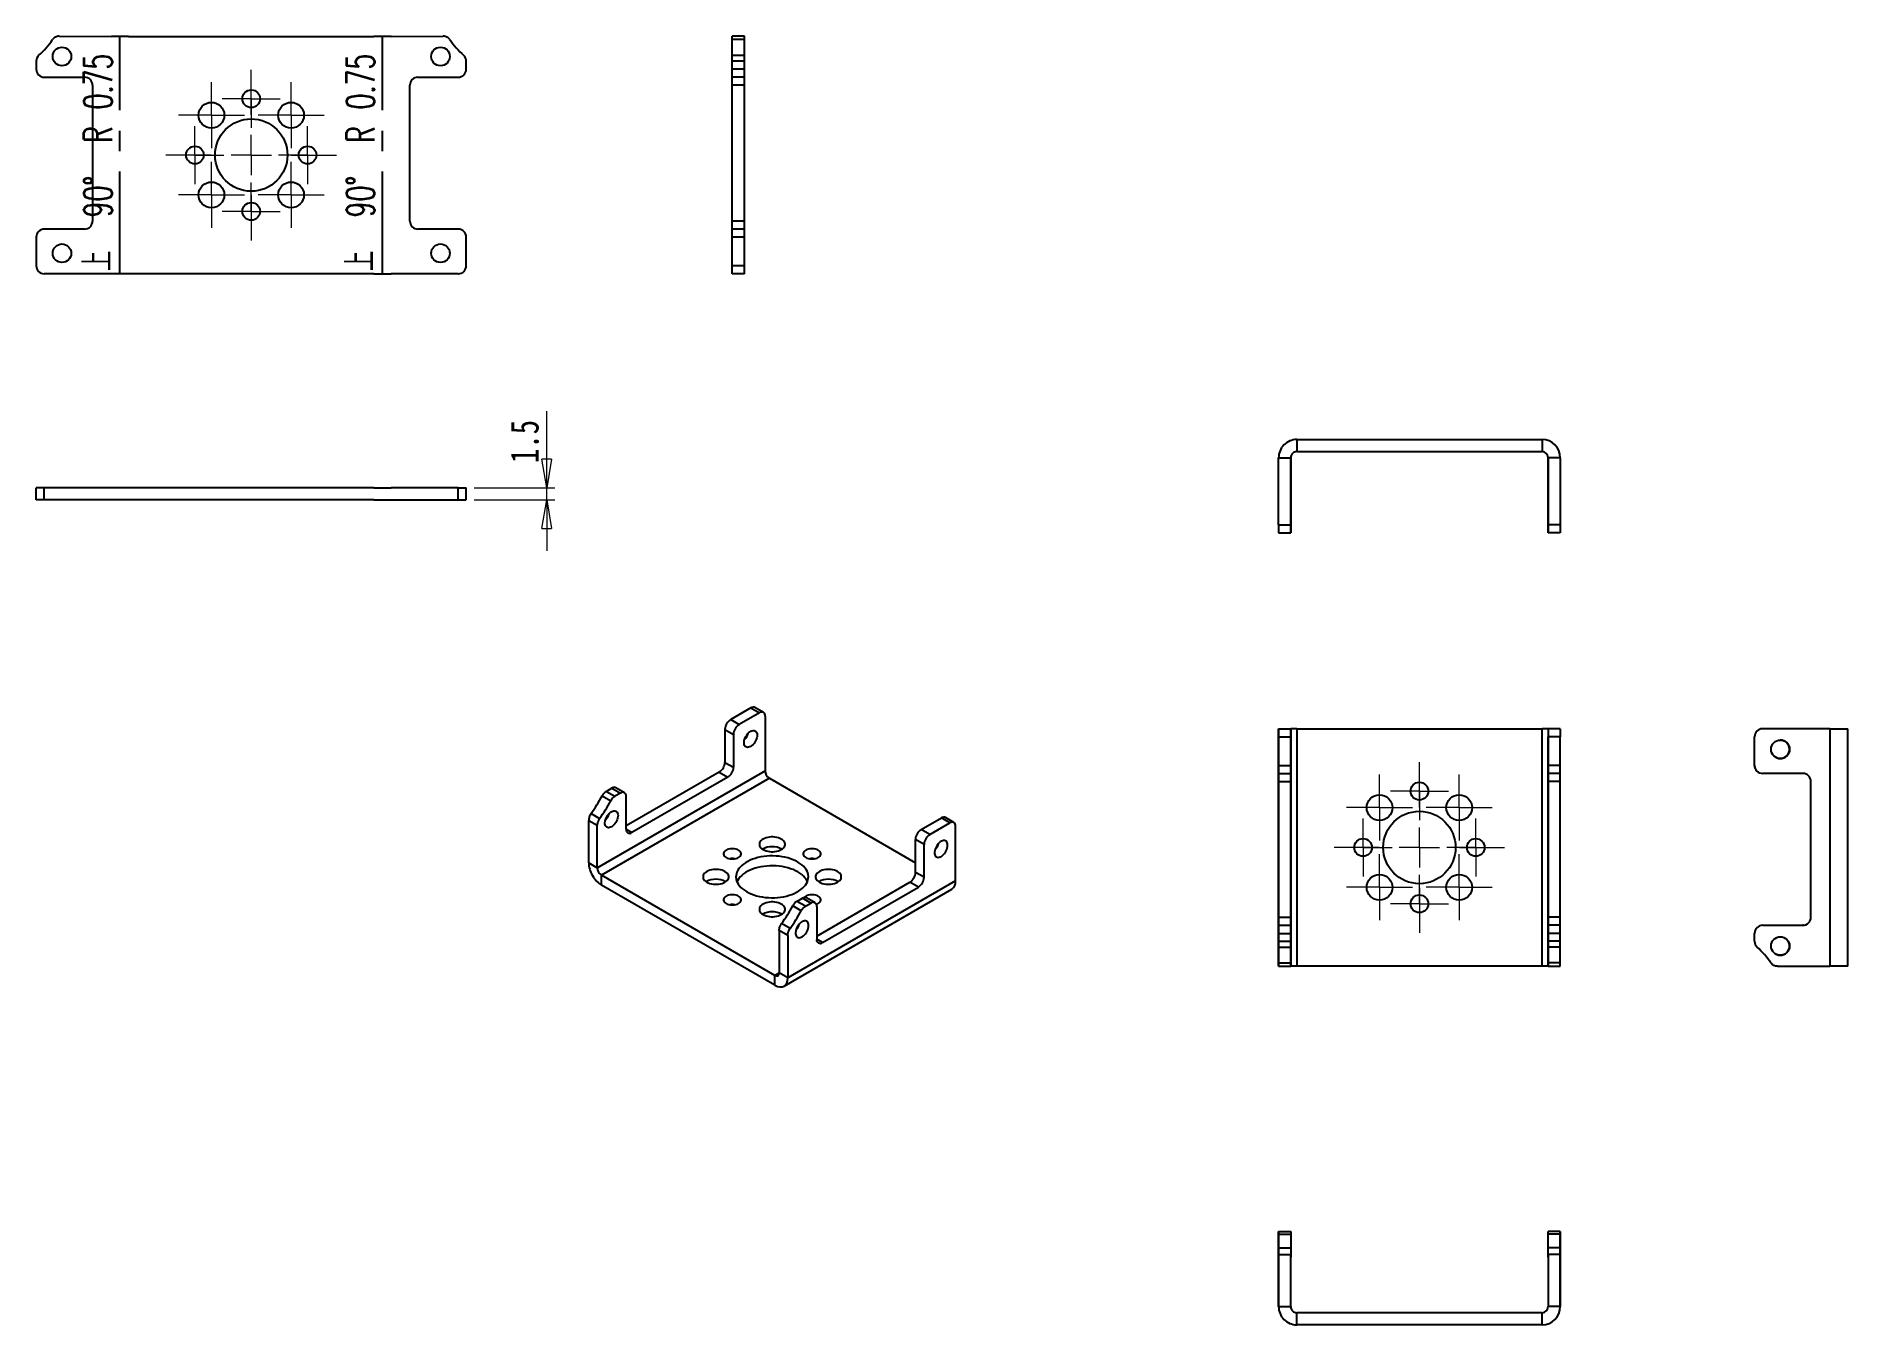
# Model space of a CAD drawing. Header units: millimetres. Extents: x 493 to 718, y 478 to 638.
import ezdxf

# ---------------------------------------------------------------- set-up
doc = ezdxf.new("R2010")
doc.units = ezdxf.units.MM
doc.linetypes.add('CENTERX2', pattern=[20.32, 12.7, -2.54, 2.54, -2.54])
doc.styles.add('SLDTEXTSTYLE0', font='TXT', dxfattribs={"width": 0.660714, "bigfont": 'bigfont'})
doc.styles.add('SLDTEXTSTYLE1', font='TXT', dxfattribs={"width": 0.75})
doc.dimstyles.new('SLDDIMSTYLE0', dxfattribs={"dimtxt": 3.5, "dimasz": 3.556, "dimexe": 0, "dimexo": 0.0625, "dimgap": 0.875, "dimtad": 1, "dimrnd": 1e-09, "dimzin": 12, "dimdsep": 46, "dimtxsty": 'SLDTEXTSTYLE1', "dimblk1": 'CLOSED', "dimblk2": 'CLOSED', "dimsah": 1, "dimcen": 0.09, "dimadec": 0, "dimazin": 3, "dimtfac": 1, "dimtmove": 0, "dimatfit": 0, "dimldrblk": 'CLOSED', "dimfxl": 0, "dimfrac": 2, "dimtolj": 1, "dimtzin": 12, "dimarcsym": 0})

msp = doc.modelspace()

# ---------------------------------------------------------------- texts
at = {"color": 7, "linetype": 'Continuous', "lineweight": 0, "char_height": 3.5, "attachment_point": 2, "rotation": 90, "style": 'SLDTEXTSTYLE0'}
for insert in [(498.727, 622.699), (531.363, 622.699)]:
    msp.add_mtext('\\M+18FE3  90\\M+1818B  R 0.75', dxfattribs=dict(at, insert=insert))

# ---------------------------------------------------------------- blocks, each defined once
blk = doc.blocks.new('SW_CENTERMARKSYMBOL_0')
at = {"color": 0, "linetype": 'Continuous', "lineweight": 18}
for p, q in [((0, 2.5), (0, 3.6)), ((0, 0), (0, 2.5)), ((-2.5, 0), (-3.6, 0)), ((0, 0), (-2.5, 0)), ((0, 0), (0, -2.5)), ((0, 0), (2.5, 0)), ((2.5, 0), (3.6, 0)), ((0, -2.5), (0, -3.6))]:
    blk.add_line(p, q, dxfattribs=at)
blk = doc.blocks.new('SW_CENTERMARKSYMBOL_1')
at = {"color": 0, "linetype": 'Continuous', "lineweight": 18}
for p, q in [((0, 2.5), (0, 3.6)), ((0, 0), (0, 2.5)), ((-2.5, 0), (-3.6, 0)), ((0, 0), (-2.5, 0)), ((0, 0), (0, -2.5)), ((0, 0), (2.5, 0)), ((2.5, 0), (3.6, 0)), ((0, -2.5), (0, -3.6))]:
    blk.add_line(p, q, dxfattribs=at)
blk = doc.blocks.new('SW_CENTERMARKSYMBOL_2')
at = {"color": 0, "linetype": 'Continuous', "lineweight": 18}
for p, q in [((0, 2.5), (0, 3.6)), ((0, 0), (0, 2.5)), ((-2.5, 0), (-3.6, 0)), ((0, 0), (-2.5, 0)), ((0, 0), (0, -2.5)), ((0, 0), (2.5, 0)), ((2.5, 0), (3.6, 0)), ((0, -2.5), (0, -3.6))]:
    blk.add_line(p, q, dxfattribs=at)
blk = doc.blocks.new('SW_CENTERMARKSYMBOL_3')
at = {"color": 0, "linetype": 'Continuous', "lineweight": 18}
for p, q in [((0, 2.5), (0, 3.6)), ((0, 0), (0, 2.5)), ((-2.5, 0), (-3.6, 0)), ((0, 0), (-2.5, 0)), ((0, 0), (0, -2.5)), ((0, 0), (2.5, 0)), ((2.5, 0), (3.6, 0)), ((0, -2.5), (0, -3.6))]:
    blk.add_line(p, q, dxfattribs=at)
blk = doc.blocks.new('SW_CENTERMARKSYMBOL_4')
at = {"color": 0, "linetype": 'Continuous', "lineweight": 18}
for p, q in [((0, 5), (0, 7)), ((0, 0), (0, 2.5)), ((-5, 0), (-7, 0)), ((0, 0), (-2.5, 0)), ((0, 0), (0, -2.5)), ((0, 0), (2.5, 0)), ((5, 0), (7, 0)), ((0, -5), (0, -7))]:
    blk.add_line(p, q, dxfattribs=at)
blk = doc.blocks.new('SW_CENTERMARKSYMBOL_5')
at = {"color": 0, "linetype": 'Continuous', "lineweight": 18}
for p, q in [((0, 2.5), (0, 4.1)), ((0, 0), (0, 2.5)), ((-2.5, 0), (-4.1, 0)), ((0, 0), (-2.5, 0)), ((0, 0), (0, -2.5)), ((0, 0), (2.5, 0)), ((2.5, 0), (4.1, 0)), ((0, -2.5), (0, -4.1))]:
    blk.add_line(p, q, dxfattribs=at)
blk = doc.blocks.new('SW_CENTERMARKSYMBOL_6')
at = {"color": 0, "linetype": 'Continuous', "lineweight": 18}
for p, q in [((0, 2.5), (0, 4.1)), ((0, 0), (0, 2.5)), ((-2.5, 0), (-4.1, 0)), ((0, 0), (-2.5, 0)), ((0, 0), (0, -2.5)), ((0, 0), (2.5, 0)), ((2.5, 0), (4.1, 0)), ((0, -2.5), (0, -4.1))]:
    blk.add_line(p, q, dxfattribs=at)
blk = doc.blocks.new('SW_CENTERMARKSYMBOL_7')
at = {"color": 0, "linetype": 'Continuous', "lineweight": 18}
for p, q in [((0, 2.5), (0, 4.1)), ((0, 0), (0, 2.5)), ((-2.5, 0), (-4.1, 0)), ((0, 0), (-2.5, 0)), ((0, 0), (0, -2.5)), ((0, 0), (2.5, 0)), ((2.5, 0), (4.1, 0)), ((0, -2.5), (0, -4.1))]:
    blk.add_line(p, q, dxfattribs=at)
blk = doc.blocks.new('SW_CENTERMARKSYMBOL_8')
at = {"color": 0, "linetype": 'Continuous', "lineweight": 18}
for p, q in [((0, 2.5), (0, 4.1)), ((0, 0), (0, 2.5)), ((-2.5, 0), (-4.1, 0)), ((0, 0), (-2.5, 0)), ((0, 0), (0, -2.5)), ((0, 0), (2.5, 0)), ((2.5, 0), (4.1, 0)), ((0, -2.5), (0, -4.1))]:
    blk.add_line(p, q, dxfattribs=at)
blk = doc.blocks.new('_Closed')
at = {"color": 0, "linetype": 'ByBlock', "lineweight": -2}
for p, q in [((-1, 0.166667), (0, 0)), ((-1, 0.166667), (-1, -0.166667)), ((0, 0), (-1, -0.166667)), ((0, 0), (-1, 0))]:
    blk.add_line(p, q, dxfattribs=at)
blk = doc.blocks.new('_D')
at = {"color": 7, "linetype": 'Continuous', "lineweight": 18}
for p, q in [((556.26, 582.26), (556.26, 591.79)), ((547.26, 582.26), (557.26, 582.26)), ((556.26, 580.76), (556.26, 582.26)), ((547.26, 580.76), (557.26, 580.76)), ((556.26, 580.76), (556.26, 574.41))]:
    blk.add_line(p, q, dxfattribs=at)
at = {"color": 7, "linetype": 'Continuous', "lineweight": 18, "xscale": 3.556, "yscale": 3.556}
for p, rotation in [((556.26, 582.26, 180.07), 270.0000000000003), ((556.26, 580.76, 180.07), 90.00000000000031)]:
    blk.add_blockref('_Closed', p, dxfattribs=dict(at, rotation=rotation))
at = {"color": 7, "linetype": 'Continuous', "lineweight": 18, "insert": (551.75, 585.33), "char_height": 3.5, "attachment_point": 1, "rotation": 90, "style": 'SLDTEXTSTYLE1'}
blk.add_mtext('1.5', dxfattribs=at)
blk = doc.blocks.new('SW_CENTERMARKSYMBOL_9')
at = {"color": 0, "linetype": 'Continuous', "lineweight": 18}
for p, q in [((0, 2.5), (0, 3.6)), ((0, 0), (0, 2.5)), ((-2.5, 0), (-3.6, 0)), ((0, 0), (-2.5, 0)), ((0, 0), (0, -2.5)), ((0, 0), (2.5, 0)), ((2.5, 0), (3.6, 0)), ((0, -2.5), (0, -3.6))]:
    blk.add_line(p, q, dxfattribs=at)
blk = doc.blocks.new('SW_CENTERMARKSYMBOL_10')
at = {"color": 0, "linetype": 'Continuous', "lineweight": 18}
for p, q in [((0, 2.5), (0, 3.6)), ((0, 0), (0, 2.5)), ((-2.5, 0), (-3.6, 0)), ((0, 0), (-2.5, 0)), ((0, 0), (0, -2.5)), ((0, 0), (2.5, 0)), ((2.5, 0), (3.6, 0)), ((0, -2.5), (0, -3.6))]:
    blk.add_line(p, q, dxfattribs=at)
blk = doc.blocks.new('SW_CENTERMARKSYMBOL_11')
at = {"color": 0, "linetype": 'Continuous', "lineweight": 18}
for p, q in [((0, 2.5), (0, 3.6)), ((0, 0), (0, 2.5)), ((-2.5, 0), (-3.6, 0)), ((0, 0), (-2.5, 0)), ((0, 0), (0, -2.5)), ((0, 0), (2.5, 0)), ((2.5, 0), (3.6, 0)), ((0, -2.5), (0, -3.6))]:
    blk.add_line(p, q, dxfattribs=at)
blk = doc.blocks.new('SW_CENTERMARKSYMBOL_12')
at = {"color": 0, "linetype": 'Continuous', "lineweight": 18}
for p, q in [((0, 2.5), (0, 3.6)), ((0, 0), (0, 2.5)), ((-2.5, 0), (-3.6, 0)), ((0, 0), (-2.5, 0)), ((0, 0), (0, -2.5)), ((0, 0), (2.5, 0)), ((2.5, 0), (3.6, 0)), ((0, -2.5), (0, -3.6))]:
    blk.add_line(p, q, dxfattribs=at)
blk = doc.blocks.new('SW_CENTERMARKSYMBOL_13')
at = {"color": 0, "linetype": 'Continuous', "lineweight": 18}
for p, q in [((0, 5), (0, 7)), ((0, 0), (0, 2.5)), ((-5, 0), (-7, 0)), ((0, 0), (-2.5, 0)), ((0, 0), (0, -2.5)), ((0, 0), (2.5, 0)), ((5, 0), (7, 0)), ((0, -5), (0, -7))]:
    blk.add_line(p, q, dxfattribs=at)
blk = doc.blocks.new('SW_CENTERMARKSYMBOL_14')
at = {"color": 0, "linetype": 'Continuous', "lineweight": 18}
for p, q in [((0, 2.5), (0, 4.1)), ((0, 0), (0, 2.5)), ((-2.5, 0), (-4.1, 0)), ((0, 0), (-2.5, 0)), ((0, 0), (0, -2.5)), ((0, 0), (2.5, 0)), ((2.5, 0), (4.1, 0)), ((0, -2.5), (0, -4.1))]:
    blk.add_line(p, q, dxfattribs=at)
blk = doc.blocks.new('SW_CENTERMARKSYMBOL_15')
at = {"color": 0, "linetype": 'Continuous', "lineweight": 18}
for p, q in [((0, 2.5), (0, 4.1)), ((0, 0), (0, 2.5)), ((-2.5, 0), (-4.1, 0)), ((0, 0), (-2.5, 0)), ((0, 0), (0, -2.5)), ((0, 0), (2.5, 0)), ((2.5, 0), (4.1, 0)), ((0, -2.5), (0, -4.1))]:
    blk.add_line(p, q, dxfattribs=at)
blk = doc.blocks.new('SW_CENTERMARKSYMBOL_16')
at = {"color": 0, "linetype": 'Continuous', "lineweight": 18}
for p, q in [((0, 2.5), (0, 4.1)), ((0, 0), (0, 2.5)), ((-2.5, 0), (-4.1, 0)), ((0, 0), (-2.5, 0)), ((0, 0), (0, -2.5)), ((0, 0), (2.5, 0)), ((2.5, 0), (4.1, 0)), ((0, -2.5), (0, -4.1))]:
    blk.add_line(p, q, dxfattribs=at)
blk = doc.blocks.new('SW_CENTERMARKSYMBOL_17')
at = {"color": 0, "linetype": 'Continuous', "lineweight": 18}
for p, q in [((0, 2.5), (0, 4.1)), ((0, 0), (0, 2.5)), ((-2.5, 0), (-4.1, 0)), ((0, 0), (-2.5, 0)), ((0, 0), (0, -2.5)), ((0, 0), (2.5, 0)), ((2.5, 0), (4.1, 0)), ((0, -2.5), (0, -4.1))]:
    blk.add_line(p, q, dxfattribs=at)

# ---------------------------------------------------------------- dimensions: what is measured, and where the dimension line sits
at = {"color": 7, "linetype": 'Continuous', "lineweight": 18}
dim = msp.add_linear_dim(base=(556.257, 582.259), p1=(546.257, 580.759), p2=(546.257, 582.259), angle=90, text='1.5', dimstyle='SLDDIMSTYLE0', dxfattribs=at)
dim.commit()
dim.dimension.update_dxf_attribs({"geometry": '_D', "text_midpoint": (556.257, 588.561), "dimtype": 160})

# ---------------------------------------------------------------- linework, layer by layer
at = {"color": 7, "linetype": 'Continuous', "lineweight": 25}
for p, q in [((495.666, 638.368), (502.14, 638.359)), ((504.284, 638.358), (502.14, 638.359)), ((504.284, 638.358), (534.777, 638.358)), ((536.921, 638.359), (534.777, 638.358)), ((536.921, 638.359), (543.395, 638.368)), ((580.83, 638.369), (579.33, 638.369)), ((579.33, 638.368), (579.33, 638.368)), ((580.83, 637.95), (579.33, 637.95)), ((492.804, 635.258), (492.804, 634.281)), ((546.257, 634.281), (546.257, 635.258)), ((580.83, 635.999), (579.33, 635.999)), ((579.33, 634.281), (579.33, 635.258)), ((580.83, 635.258), (579.33, 635.258)), ((580.83, 634.281), (580.83, 635.258)), ((493.804, 633.281), (498.81, 633.281)), ((540.251, 633.281), (545.257, 633.281)), ((580.83, 634.281), (579.33, 634.281)), ((580.83, 633.281), (579.33, 633.281)), ((499.81, 632.281), (499.81, 615.407)), ((539.251, 615.407), (539.251, 632.281)), ((580.83, 632.281), (579.33, 632.281)), ((579.33, 615.407), (579.33, 632.281)), ((580.83, 615.407), (580.83, 632.281)), ((580.83, 615.407), (579.33, 615.407)), ((492.804, 613.407), (492.804, 609.857)), ((498.81, 614.407), (493.804, 614.407)), ((545.257, 614.407), (540.251, 614.407)), ((546.257, 609.857), (546.257, 613.407)), ((580.83, 614.407), (579.33, 614.407)), ((580.83, 614.407), (579.33, 614.407)), ((580.83, 614.407), (579.33, 614.407)), ((580.83, 613.407), (579.33, 613.407)), ((579.33, 609.857), (579.33, 613.407)), ((580.83, 609.857), (580.83, 613.407)), ((502.14, 608.857), (493.804, 608.857)), ((534.777, 608.857), (502.14, 608.857)), ((534.777, 608.857), (536.921, 608.857)), ((545.257, 608.857), (536.921, 608.857)), ((580.83, 609.857), (579.33, 609.857)), ((580.83, 608.857), (579.33, 608.857)), ((649.489, 588.249), (649.489, 586.749)), ((649.489, 588.249), (679.981, 588.249)), ((679.981, 588.249), (679.981, 586.749)), ((647.239, 585.999), (648.739, 585.999)), ((647.239, 577.662), (647.239, 585.999)), ((648.739, 577.662), (648.739, 585.999)), ((648.739, 585.999), (648.739, 585.999)), ((648.739, 585.999), (648.739, 579.525)), ((649.489, 586.749), (679.981, 586.749)), ((682.231, 585.999), (680.731, 585.999)), ((680.731, 585.999), (680.731, 585.999)), ((680.731, 579.525), (680.731, 585.999)), ((680.731, 585.999), (680.731, 577.662)), ((682.231, 585.999), (682.231, 577.662)), ((648.739, 583.669), (648.739, 583.669)), ((680.731, 583.669), (680.731, 583.669)), ((492.804, 580.759), (492.804, 582.259)), ((493.804, 582.259), (492.804, 582.259)), ((493.804, 580.759), (493.804, 582.259)), ((502.14, 582.259), (493.804, 582.259)), ((534.777, 582.259), (502.14, 582.259)), ((534.777, 582.259), (536.921, 582.259)), ((545.257, 582.259), (536.921, 582.259)), ((545.257, 580.759), (545.257, 582.259)), ((546.257, 580.759), (546.257, 582.259)), ((648.739, 582.669), (648.739, 577.662)), ((648.739, 577.662), (648.739, 582.669)), ((680.731, 582.669), (680.731, 577.662)), ((680.731, 577.662), (680.731, 582.669)), ((502.14, 580.759), (493.804, 580.759)), ((534.777, 580.759), (502.14, 580.759)), ((534.777, 580.759), (545.257, 580.759)), ((647.239, 577.662), (648.739, 577.662)), ((647.239, 576.662), (648.739, 576.662)), ((648.739, 576.992), (648.739, 578.694)), ((648.739, 576.662), (648.739, 576.662)), ((648.739, 576.662), (648.739, 576.662)), ((680.731, 578.694), (680.731, 576.992)), ((682.231, 577.662), (680.731, 577.662)), ((680.731, 576.662), (680.731, 576.662)), ((680.731, 576.662), (680.731, 576.662)), ((682.231, 576.662), (680.731, 576.662)), ((581.636, 554.898), (579.126, 553.449)), ((582.696, 554.286), (580.186, 552.836)), ((581.636, 554.898), (582.696, 554.286)), ((583.196, 554.335), (582.136, 554.947)), ((578.418, 552.224), (579.479, 551.612)), ((578.418, 552.224), (578.418, 548.136)), ((579.126, 553.449), (580.186, 552.836)), ((583.404, 553.877), (583.404, 547.07)), ((647.239, 552.306), (648.739, 552.306)), ((647.239, 522.803), (647.239, 552.306)), ((647.239, 552.306), (647.239, 552.306)), ((649.489, 552.306), (648.739, 552.306)), ((648.739, 522.803), (648.739, 552.306)), ((649.489, 552.306), (649.489, 522.804)), ((649.489, 552.306), (679.981, 552.306)), ((679.981, 522.804), (679.981, 552.306)), ((680.731, 552.306), (679.981, 552.306)), ((680.731, 552.306), (680.731, 522.803)), ((682.231, 552.306), (680.731, 552.306)), ((715.737, 552.306), (707.4, 552.306)), ((715.737, 552.306), (707.4, 552.306)), ((707.4, 552.306), (707.4, 552.306)), ((715.737, 552.306), (715.737, 522.803)), ((717.987, 522.804), (717.987, 552.306)), ((579.479, 551.612), (579.479, 547.524)), ((647.239, 551.306), (648.739, 551.306)), ((647.239, 551.306), (647.239, 547.756)), ((648.739, 551.306), (648.739, 547.756)), ((680.731, 547.756), (680.731, 551.306)), ((682.231, 551.306), (680.731, 551.306)), ((682.231, 547.756), (682.231, 551.306)), ((706.4, 547.756), (706.4, 551.306)), ((706.4, 551.306), (706.4, 551.306)), ((706.4, 547.756), (706.4, 551.306)), ((578.418, 548.136), (579.479, 547.524)), ((647.239, 547.756), (648.739, 547.756)), ((682.231, 547.756), (680.731, 547.756)), ((706.4, 547.756), (706.4, 547.756)), ((706.474, 547.38), (706.474, 547.38)), ((562.542, 535.027), (583.404, 547.07)), ((583.934, 546.152), (563.073, 534.109)), ((565.926, 544.365), (564.865, 544.977)), ((577.711, 546.911), (566.133, 540.227)), ((578.772, 546.299), (566.84, 539.411)), ((577.711, 546.911), (578.772, 546.299)), ((583.934, 546.152), (602.101, 535.664)), ((647.239, 546.756), (648.739, 546.756)), ((647.239, 546.756), (647.239, 546.756)), ((647.239, 545.756), (647.239, 528.882)), ((647.239, 545.756), (648.739, 545.756)), ((648.739, 545.756), (648.739, 528.882)), ((680.731, 546.756), (680.731, 546.756)), ((682.231, 546.756), (680.731, 546.756)), ((680.731, 528.882), (680.731, 545.756)), ((682.231, 545.756), (680.731, 545.756)), ((682.231, 528.882), (682.231, 545.756)), ((712.407, 546.756), (707.4, 546.756)), ((713.407, 528.882), (713.407, 545.756)), ((713.407, 545.756), (713.407, 545.756)), ((713.407, 528.882), (713.407, 545.756)), ((563.15, 543.958), (564.211, 543.345)), ((564.365, 544.928), (563.675, 544.529)), ((563.675, 544.529), (564.735, 543.917)), ((564.365, 544.928), (565.426, 544.315)), ((565.426, 544.315), (564.735, 543.917)), ((566.133, 539.819), (566.133, 543.907)), ((561.475, 540.922), (562.536, 540.309)), ((561.481, 535.639), (561.475, 540.922)), ((561.771, 541.771), (562.832, 541.159)), ((602.808, 539.777), (605.319, 541.226)), ((603.869, 539.165), (606.379, 540.614)), ((606.379, 540.614), (605.319, 541.226)), ((606.879, 540.663), (605.818, 541.276)), ((562.542, 535.027), (562.536, 540.309)), ((566.133, 539.819), (566.84, 539.411)), ((603.162, 537.94), (602.101, 538.552)), ((602.101, 534.464), (602.101, 538.552)), ((603.869, 539.165), (602.808, 539.777)), ((607.086, 533.398), (607.086, 540.205)), ((603.162, 533.852), (603.162, 537.94)), ((561.481, 535.639), (562.542, 535.027)), ((584.635, 521.662), (563.073, 534.109)), ((563.073, 532.884), (563.073, 534.109)), ((603.162, 533.852), (602.101, 534.464)), ((584.635, 520.437), (563.073, 532.884)), ((585.759, 520.326), (606.62, 532.368)), ((607.086, 533.398), (586.225, 521.355)), ((589.816, 526.555), (601.394, 533.239)), ((590.523, 525.739), (602.455, 532.627)), ((602.455, 532.627), (601.394, 533.239)), ((587.894, 529.674), (586.833, 530.286)), ((587.358, 530.857), (588.048, 531.256)), ((588.418, 530.245), (587.358, 530.857)), ((589.109, 530.644), (588.048, 531.256)), ((588.418, 530.245), (589.109, 530.644)), ((589.609, 530.693), (588.548, 531.306)), ((589.816, 530.235), (589.816, 526.147)), ((586.218, 526.638), (585.158, 527.25)), ((585.158, 527.25), (585.164, 521.968)), ((586.514, 527.487), (585.454, 528.099)), ((647.239, 528.882), (648.739, 528.882)), ((647.239, 527.882), (647.239, 527.882)), ((647.239, 527.882), (648.739, 527.882)), ((682.231, 528.882), (680.731, 528.882)), ((680.731, 527.882), (680.731, 527.882)), ((682.231, 527.882), (680.731, 527.882)), ((707.4, 527.882), (712.407, 527.882)), ((707.4, 527.882), (707.4, 527.882)), ((707.4, 527.882), (712.407, 527.882)), ((712.482, 527.884), (712.407, 527.882)), ((712.407, 527.882), (712.407, 527.882)), ((713.407, 528.882), (713.407, 528.882)), ((586.218, 526.638), (586.225, 521.355)), ((590.523, 525.739), (589.816, 526.147)), ((647.239, 526.882), (647.239, 525.905)), ((647.239, 526.882), (648.739, 526.882)), ((647.239, 525.905), (648.739, 525.905)), ((647.239, 525.163), (647.239, 523.212)), ((647.239, 525.163), (648.739, 525.163)), ((648.739, 526.882), (648.739, 525.905)), ((648.739, 525.163), (648.739, 523.212)), ((680.731, 525.905), (680.731, 526.882)), ((682.231, 526.882), (680.731, 526.882)), ((682.231, 525.905), (680.731, 525.905)), ((680.731, 523.212), (680.731, 525.163)), ((682.231, 525.163), (680.731, 525.163)), ((682.231, 525.905), (682.231, 526.882)), ((682.231, 523.212), (682.231, 525.163)), ((706.4, 525.905), (706.4, 526.882)), ((706.4, 526.882), (706.4, 526.882)), ((706.4, 525.905), (706.4, 526.882)), ((706.4, 525.905), (706.4, 525.905)), ((706.474, 525.529), (706.474, 525.529)), ((647.239, 523.212), (648.739, 523.212)), ((647.239, 522.803), (647.239, 522.794)), ((647.239, 522.794), (648.739, 522.794)), ((679.981, 522.804), (649.489, 522.804)), ((682.231, 523.212), (680.731, 523.212)), ((680.731, 522.794), (680.731, 522.803)), ((680.731, 522.794), (682.231, 522.794)), ((708.432, 523.212), (708.432, 523.212)), ((709.263, 522.794), (715.737, 522.803)), ((709.263, 522.794), (709.263, 522.794)), ((584.635, 521.662), (585.164, 521.968)), ((584.635, 520.437), (584.635, 521.662)), ((586.225, 521.355), (585.164, 521.968)), ((647.239, 489.829), (647.239, 489.829)), ((647.239, 489.829), (647.239, 489.829)), ((647.239, 489.829), (648.739, 489.829)), ((647.239, 489.5), (647.239, 487.797)), ((647.239, 489.5), (648.739, 489.5)), ((647.239, 488.829), (647.239, 480.492)), ((647.239, 488.829), (647.239, 483.822)), ((647.239, 483.822), (647.239, 488.829)), ((648.739, 489.5), (648.739, 487.797)), ((682.231, 489.829), (680.731, 489.829)), ((682.231, 489.5), (680.731, 489.5)), ((680.731, 487.797), (680.731, 489.5)), ((682.231, 489.829), (682.231, 489.829)), ((682.231, 489.829), (682.231, 489.829)), ((682.231, 487.797), (682.231, 489.5)), ((682.231, 488.829), (682.231, 483.822)), ((682.231, 483.822), (682.231, 488.829)), ((682.231, 480.492), (682.231, 488.829)), ((647.239, 487.797), (648.739, 487.797)), ((647.239, 480.492), (647.239, 486.966)), ((647.239, 486.966), (648.739, 486.966)), ((648.739, 480.492), (648.739, 486.966)), ((682.231, 487.797), (680.731, 487.797)), ((682.231, 486.966), (680.731, 486.966)), ((680.731, 486.966), (680.731, 480.492)), ((682.231, 486.966), (682.231, 480.492)), ((647.239, 482.822), (647.239, 482.822)), ((682.231, 482.822), (682.231, 482.822)), ((647.239, 480.492), (647.239, 480.492)), ((647.239, 480.492), (648.739, 480.492)), ((649.489, 478.242), (649.489, 479.742)), ((679.981, 479.742), (649.489, 479.742)), ((679.981, 478.242), (679.981, 479.742)), ((682.231, 480.492), (680.731, 480.492)), ((682.231, 480.492), (682.231, 480.492)), ((679.981, 478.242), (649.489, 478.242))]:
    msp.add_line(p, q, dxfattribs=at)
at = {"color": 7, "linetype": 'CENTERX2'}
for p, q in [((503.212, 608.857), (503.212, 638.359)), ((535.849, 608.857), (535.849, 638.359))]:
    msp.add_line(p, q, dxfattribs=at)
at = {"color": 7, "linetype": 'Continuous', "lineweight": 25, "flags": 128}
for points in [[(579.33, 635.999), (579.33, 636.22), (579.33, 636.448), (579.33, 636.683), (579.33, 636.924), (579.33, 637.172), (579.33, 637.426), (579.33, 637.685), (579.33, 637.95)], [(580.83, 635.999), (580.83, 636.22), (580.83, 636.448), (580.83, 636.683), (580.83, 636.924), (580.83, 637.172), (580.83, 637.426), (580.83, 637.685), (580.83, 637.95)], [(579.33, 635.258), (579.33, 635.362), (579.33, 635.465), (579.33, 635.566), (579.33, 635.663), (579.33, 635.756), (579.33, 635.844), (579.33, 635.925), (579.33, 635.999)], [(580.83, 635.258), (580.83, 635.362), (580.83, 635.465), (580.83, 635.566), (580.83, 635.663), (580.83, 635.756), (580.83, 635.844), (580.83, 635.925), (580.83, 635.999)], [(579.33, 633.281), (579.33, 633.3), (579.33, 633.357), (579.33, 633.45), (579.33, 633.574), (579.33, 633.726), (579.33, 633.898), (579.33, 634.086), (579.33, 634.281)], [(579.33, 632.281), (579.33, 632.476), (579.33, 632.664), (579.33, 632.837), (579.33, 632.988), (579.33, 633.113), (579.33, 633.205), (579.33, 633.262), (579.33, 633.281)], [(580.83, 633.281), (580.83, 633.3), (580.83, 633.357), (580.83, 633.45), (580.83, 633.574), (580.83, 633.726), (580.83, 633.898), (580.83, 634.086), (580.83, 634.281)], [(580.83, 632.281), (580.83, 632.476), (580.83, 632.664), (580.83, 632.837), (580.83, 632.988), (580.83, 633.113), (580.83, 633.205), (580.83, 633.262), (580.83, 633.281)], [(579.33, 614.407), (579.33, 614.426), (579.33, 614.483), (579.33, 614.575), (579.33, 614.7), (579.33, 614.851), (579.33, 615.024), (579.33, 615.212), (579.33, 615.407)], [(580.83, 614.407), (580.83, 614.426), (580.83, 614.483), (580.83, 614.575), (580.83, 614.7), (580.83, 614.851), (580.83, 615.024), (580.83, 615.212), (580.83, 615.407)], [(579.33, 613.407), (579.33, 613.602), (579.33, 613.79), (579.33, 613.962), (579.33, 614.114), (579.33, 614.238), (579.33, 614.331), (579.33, 614.388), (579.33, 614.407)], [(580.83, 613.407), (580.83, 613.602), (580.83, 613.79), (580.83, 613.962), (580.83, 614.114), (580.83, 614.238), (580.83, 614.331), (580.83, 614.388), (580.83, 614.407)], [(579.33, 608.857), (579.33, 608.876), (579.33, 608.933), (579.33, 609.025), (579.33, 609.15), (579.33, 609.301), (579.33, 609.474), (579.33, 609.662), (579.33, 609.857)], [(580.83, 608.857), (580.83, 608.876), (580.83, 608.933), (580.83, 609.025), (580.83, 609.15), (580.83, 609.301), (580.83, 609.474), (580.83, 609.662), (580.83, 609.857)], [(648.739, 583.669), (648.739, 583.65), (648.739, 583.593), (648.739, 583.501), (648.739, 583.376), (648.739, 583.225), (648.739, 583.052), (648.739, 582.864), (648.739, 582.669)], [(648.739, 582.669), (648.739, 582.864), (648.739, 583.052), (648.739, 583.225), (648.739, 583.376), (648.739, 583.501), (648.739, 583.593), (648.739, 583.65), (648.739, 583.669)], [(680.731, 583.669), (680.731, 583.65), (680.731, 583.593), (680.731, 583.501), (680.731, 583.376), (680.731, 583.225), (680.731, 583.052), (680.731, 582.864), (680.731, 582.669)], [(680.731, 582.669), (680.731, 582.864), (680.731, 583.052), (680.731, 583.225), (680.731, 583.376), (680.731, 583.501), (680.731, 583.593), (680.731, 583.65), (680.731, 583.669)], [(545.257, 582.259), (545.452, 582.259), (545.64, 582.259), (545.813, 582.259), (545.964, 582.259), (546.089, 582.259), (546.181, 582.259), (546.238, 582.259), (546.257, 582.259)], [(648.739, 579.862), (648.739, 580.057), (648.739, 580.246), (648.739, 580.423), (648.739, 580.585), (648.739, 580.726), (648.739, 580.842), (648.739, 580.929), (648.739, 580.987), (648.739, 581.011), (648.739, 581.003), (648.739, 580.962), (648.739, 580.889), (648.739, 580.787), (648.739, 580.658), (648.739, 580.506), (648.739, 580.336), (648.739, 580.152), (648.739, 579.96), (648.739, 579.765), (648.739, 579.573), (648.739, 579.389), (648.739, 579.218), (648.739, 579.067), (648.739, 578.938), (648.739, 578.836), (648.739, 578.763), (648.739, 578.722), (648.739, 578.713), (648.739, 578.738), (648.739, 578.795), (648.739, 578.883), (648.739, 578.999), (648.739, 579.14), (648.739, 579.302), (648.739, 579.479), (648.739, 579.668), (648.739, 579.862)], [(648.739, 579.862), (648.739, 580.057), (648.739, 580.246), (648.739, 580.423), (648.739, 580.585), (648.739, 580.726), (648.739, 580.842), (648.739, 580.929), (648.739, 580.987), (648.739, 581.011), (648.739, 581.003), (648.739, 580.962), (648.739, 580.889), (648.739, 580.787), (648.739, 580.658), (648.739, 580.506), (648.739, 580.336), (648.739, 580.152), (648.739, 579.96), (648.739, 579.765), (648.739, 579.573), (648.739, 579.389), (648.739, 579.218), (648.739, 579.067), (648.739, 578.938), (648.739, 578.836), (648.739, 578.763), (648.739, 578.722), (648.739, 578.713), (648.739, 578.738), (648.739, 578.795), (648.739, 578.883), (648.739, 578.999), (648.739, 579.14), (648.739, 579.302), (648.739, 579.479), (648.739, 579.668), (648.739, 579.862)], [(680.731, 579.862), (680.731, 579.668), (680.731, 579.479), (680.731, 579.302), (680.731, 579.14), (680.731, 578.999), (680.731, 578.883), (680.731, 578.795), (680.731, 578.738), (680.731, 578.713), (680.731, 578.722), (680.731, 578.763), (680.731, 578.836), (680.731, 578.938), (680.731, 579.067), (680.731, 579.218), (680.731, 579.389), (680.731, 579.573), (680.731, 579.765), (680.731, 579.96), (680.731, 580.152), (680.731, 580.336), (680.731, 580.506), (680.731, 580.658), (680.731, 580.787), (680.731, 580.889), (680.731, 580.962), (680.731, 581.003), (680.731, 581.011), (680.731, 580.987), (680.731, 580.929), (680.731, 580.842), (680.731, 580.726), (680.731, 580.585), (680.731, 580.423), (680.731, 580.246), (680.731, 580.057), (680.731, 579.862)], [(680.731, 579.862), (680.731, 579.668), (680.731, 579.479), (680.731, 579.302), (680.731, 579.14), (680.731, 578.999), (680.731, 578.883), (680.731, 578.795), (680.731, 578.738), (680.731, 578.713), (680.731, 578.722), (680.731, 578.763), (680.731, 578.836), (680.731, 578.938), (680.731, 579.067), (680.731, 579.218), (680.731, 579.389), (680.731, 579.573), (680.731, 579.765), (680.731, 579.96), (680.731, 580.152), (680.731, 580.336), (680.731, 580.506), (680.731, 580.658), (680.731, 580.787), (680.731, 580.889), (680.731, 580.962), (680.731, 581.003), (680.731, 581.011), (680.731, 580.987), (680.731, 580.929), (680.731, 580.842), (680.731, 580.726), (680.731, 580.585), (680.731, 580.423), (680.731, 580.246), (680.731, 580.057), (680.731, 579.862)], [(493.804, 580.759), (493.609, 580.759), (493.421, 580.759), (493.248, 580.759), (493.097, 580.759), (492.972, 580.759), (492.88, 580.759), (492.823, 580.759), (492.804, 580.759)], [(545.257, 580.759), (545.452, 580.759), (545.64, 580.759), (545.813, 580.759), (545.964, 580.759), (546.089, 580.759), (546.181, 580.759), (546.238, 580.759), (546.257, 580.759)], [(647.239, 577.662), (647.239, 577.467), (647.239, 577.28), (647.239, 577.107), (647.239, 576.955), (647.239, 576.831), (647.239, 576.739), (647.239, 576.682), (647.239, 576.662)], [(648.739, 577.662), (648.739, 577.467), (648.739, 577.28), (648.739, 577.107), (648.739, 576.955), (648.739, 576.831), (648.739, 576.739), (648.739, 576.682), (648.739, 576.662)], [(648.739, 576.662), (648.739, 576.682), (648.739, 576.739), (648.739, 576.831), (648.739, 576.955), (648.739, 577.107), (648.739, 577.28), (648.739, 577.467), (648.739, 577.662)], [(648.739, 577.662), (648.739, 577.467), (648.739, 577.28), (648.739, 577.107), (648.739, 576.955), (648.739, 576.831), (648.739, 576.739), (648.739, 576.682), (648.739, 576.662)], [(648.739, 576.662), (648.739, 576.668), (648.739, 576.684), (648.739, 576.711), (648.739, 576.748), (648.739, 576.796), (648.739, 576.852), (648.739, 576.918), (648.739, 576.992)], [(680.731, 577.662), (680.731, 577.467), (680.731, 577.28), (680.731, 577.107), (680.731, 576.955), (680.731, 576.831), (680.731, 576.739), (680.731, 576.682), (680.731, 576.662)], [(680.731, 577.662), (680.731, 577.467), (680.731, 577.28), (680.731, 577.107), (680.731, 576.955), (680.731, 576.831), (680.731, 576.739), (680.731, 576.682), (680.731, 576.662)], [(680.731, 576.662), (680.731, 576.682), (680.731, 576.739), (680.731, 576.831), (680.731, 576.955), (680.731, 577.107), (680.731, 577.28), (680.731, 577.467), (680.731, 577.662)], [(680.731, 576.992), (680.731, 576.918), (680.731, 576.852), (680.731, 576.796), (680.731, 576.748), (680.731, 576.711), (680.731, 576.684), (680.731, 576.668), (680.731, 576.662)], [(682.231, 577.662), (682.231, 577.467), (682.231, 577.28), (682.231, 577.107), (682.231, 576.955), (682.231, 576.831), (682.231, 576.739), (682.231, 576.682), (682.231, 576.662)], [(582.136, 554.947), (582.136, 554.947), (582.029, 554.987), (581.906, 554.992), (581.774, 554.962), (581.636, 554.898)], [(582.414, 551.509), (582.402, 551.344), (582.367, 551.17), (582.31, 550.992), (582.233, 550.815), (582.138, 550.645), (582.027, 550.486), (581.904, 550.344), (581.772, 550.221), (581.635, 550.122), (581.497, 550.049), (581.362, 550.005), (581.234, 549.99), (581.117, 550.006), (581.013, 550.051), (580.927, 550.125), (580.859, 550.225), (580.813, 550.349), (580.79, 550.493), (580.79, 550.652), (580.813, 550.822), (580.859, 550.999), (580.927, 551.177), (581.013, 551.351), (581.117, 551.516), (581.234, 551.667), (581.362, 551.8), (581.497, 551.912), (581.635, 551.998), (581.772, 552.057), (581.904, 552.086), (582.027, 552.086), (582.138, 552.055), (582.233, 551.995), (582.31, 551.908), (582.367, 551.795), (582.402, 551.661), (582.414, 551.509)], [(647.239, 552.306), (647.239, 552.287), (647.239, 552.23), (647.239, 552.137), (647.239, 552.013), (647.239, 551.861), (647.239, 551.688), (647.239, 551.501), (647.239, 551.306)], [(648.739, 552.306), (648.739, 552.287), (648.739, 552.23), (648.739, 552.137), (648.739, 552.013), (648.739, 551.861), (648.739, 551.688), (648.739, 551.501), (648.739, 551.306)], [(680.731, 552.306), (680.731, 552.287), (680.731, 552.23), (680.731, 552.137), (680.731, 552.013), (680.731, 551.861), (680.731, 551.688), (680.731, 551.501), (680.731, 551.306)], [(682.231, 552.306), (682.231, 552.287), (682.231, 552.23), (682.231, 552.137), (682.231, 552.013), (682.231, 551.861), (682.231, 551.688), (682.231, 551.501), (682.231, 551.306)], [(715.737, 552.306), (716.008, 552.306), (716.275, 552.306), (716.534, 552.306), (716.782, 552.306), (717.015, 552.306), (717.229, 552.306), (717.421, 552.306), (717.588, 552.306), (717.729, 552.306), (717.84, 552.306), (717.921, 552.306), (717.97, 552.306), (717.987, 552.306)], [(647.239, 550.906), (647.239, 550.889), (647.239, 550.84), (647.239, 550.76), (647.239, 550.65), (647.239, 550.516), (647.239, 550.359), (647.239, 550.185), (647.239, 549.998), (647.239, 549.805), (647.239, 549.61), (647.239, 549.419), (647.239, 549.238), (647.239, 549.072), (647.239, 548.926), (647.239, 548.803), (647.239, 548.708), (647.239, 548.643), (647.239, 548.61), (647.239, 548.61), (647.239, 548.643), (647.239, 548.708), (647.239, 548.803), (647.239, 548.926), (647.239, 549.072), (647.239, 549.238), (647.239, 549.419), (647.239, 549.61), (647.239, 549.805), (647.239, 549.998), (647.239, 550.185), (647.239, 550.359), (647.239, 550.516), (647.239, 550.65), (647.239, 550.76), (647.239, 550.84), (647.239, 550.889), (647.239, 550.906)], [(680.731, 550.906), (680.731, 550.889), (680.731, 550.84), (680.731, 550.76), (680.731, 550.65), (680.731, 550.516), (680.731, 550.359), (680.731, 550.185), (680.731, 549.998), (680.731, 549.805), (680.731, 549.61), (680.731, 549.419), (680.731, 549.238), (680.731, 549.072), (680.731, 548.926), (680.731, 548.803), (680.731, 548.708), (680.731, 548.643), (680.731, 548.61), (680.731, 548.61), (680.731, 548.643), (680.731, 548.708), (680.731, 548.803), (680.731, 548.926), (680.731, 549.072), (680.731, 549.238), (680.731, 549.419), (680.731, 549.61), (680.731, 549.805), (680.731, 549.998), (680.731, 550.185), (680.731, 550.359), (680.731, 550.516), (680.731, 550.65), (680.731, 550.76), (680.731, 550.84), (680.731, 550.889), (680.731, 550.906)], [(647.239, 547.756), (647.239, 547.561), (647.239, 547.373), (647.239, 547.2), (647.239, 547.049), (647.239, 546.924), (647.239, 546.832), (647.239, 546.775), (647.239, 546.756)], [(648.739, 547.756), (648.739, 547.561), (648.739, 547.373), (648.739, 547.2), (648.739, 547.049), (648.739, 546.924), (648.739, 546.832), (648.739, 546.775), (648.739, 546.756)], [(680.731, 546.756), (680.731, 546.775), (680.731, 546.832), (680.731, 546.924), (680.731, 547.049), (680.731, 547.2), (680.731, 547.373), (680.731, 547.561), (680.731, 547.756)], [(682.231, 546.756), (682.231, 546.775), (682.231, 546.832), (682.231, 546.924), (682.231, 547.049), (682.231, 547.2), (682.231, 547.373), (682.231, 547.561), (682.231, 547.756)], [(706.474, 547.38), (706.419, 547.561), (706.4, 547.756)], [(564.865, 544.977), (564.865, 544.977), (564.758, 545.017), (564.636, 545.022), (564.503, 544.992), (564.365, 544.928)], [(647.239, 546.756), (647.239, 546.737), (647.239, 546.68), (647.239, 546.587), (647.239, 546.463), (647.239, 546.311), (647.239, 546.138), (647.239, 545.951), (647.239, 545.756)], [(648.739, 546.756), (648.739, 546.737), (648.739, 546.68), (648.739, 546.587), (648.739, 546.463), (648.739, 546.311), (648.739, 546.138), (648.739, 545.951), (648.739, 545.756)], [(680.731, 545.756), (680.731, 545.951), (680.731, 546.138), (680.731, 546.311), (680.731, 546.463), (680.731, 546.587), (680.731, 546.68), (680.731, 546.737), (680.731, 546.756)], [(682.231, 545.756), (682.231, 545.951), (682.231, 546.138), (682.231, 546.311), (682.231, 546.463), (682.231, 546.587), (682.231, 546.68), (682.231, 546.737), (682.231, 546.756)], [(713.407, 545.756), (713.388, 545.951), (713.333, 546.132)], [(565.125, 541.529), (565.113, 541.363), (565.078, 541.189), (565.022, 541.011), (564.944, 540.835), (564.849, 540.665), (564.738, 540.506), (564.615, 540.363), (564.483, 540.24), (564.346, 540.141), (564.208, 540.068), (564.074, 540.024), (563.946, 540.01), (563.828, 540.025), (563.725, 540.071), (563.638, 540.145), (563.571, 540.245), (563.525, 540.368), (563.501, 540.512), (563.501, 540.671), (563.525, 540.842), (563.571, 541.018), (563.638, 541.196), (563.725, 541.37), (563.828, 541.535), (563.946, 541.686), (564.074, 541.82), (564.208, 541.931), (564.346, 542.017), (564.483, 542.076), (564.615, 542.106), (564.738, 542.105), (564.849, 542.074), (564.944, 542.014), (565.022, 541.927), (565.078, 541.815), (565.113, 541.681), (565.125, 541.529)], [(583.153, 537.295), (583.326, 537.209), (583.518, 537.137), (583.726, 537.083), (583.945, 537.046), (584.171, 537.027), (584.399, 537.027), (584.625, 537.046), (584.844, 537.083), (585.052, 537.137), (585.244, 537.209), (585.416, 537.295), (585.566, 537.395), (585.689, 537.505), (585.784, 537.625), (585.848, 537.752), (585.881, 537.882), (585.881, 538.014), (585.848, 538.144), (585.784, 538.271), (585.689, 538.391), (585.566, 538.502), (585.416, 538.601), (585.244, 538.688), (585.052, 538.759), (584.844, 538.814), (584.625, 538.851), (584.399, 538.869), (584.171, 538.869), (583.945, 538.851), (583.726, 538.814), (583.518, 538.759), (583.326, 538.688), (583.153, 538.601), (583.004, 538.502), (582.88, 538.391), (582.786, 538.271), (582.721, 538.144), (582.689, 538.014), (582.689, 537.882), (582.721, 537.752), (582.786, 537.625), (582.88, 537.505), (583.004, 537.395), (583.153, 537.295)], [(606.096, 537.838), (606.085, 537.99), (606.05, 538.124), (605.993, 538.236), (605.916, 538.323), (605.82, 538.383), (605.71, 538.414), (605.586, 538.414), (605.454, 538.385), (605.318, 538.326), (605.18, 538.24), (605.045, 538.129), (604.917, 537.995), (604.8, 537.844), (604.696, 537.679), (604.609, 537.505), (604.542, 537.327), (604.496, 537.15), (604.473, 536.98), (604.473, 536.821), (604.496, 536.677), (604.542, 536.554), (604.609, 536.453), (604.696, 536.38), (604.8, 536.334), (604.917, 536.318), (605.045, 536.333), (605.18, 536.377), (605.318, 536.45), (605.454, 536.549), (605.586, 536.672), (605.71, 536.815), (605.82, 536.973), (605.916, 537.143), (605.993, 537.32), (606.05, 537.498), (606.085, 537.672), (606.096, 537.838)], [(578.557, 536.315), (578.704, 536.244), (578.87, 536.189), (579.05, 536.151), (579.239, 536.132), (579.431, 536.132), (579.62, 536.151), (579.8, 536.189), (579.966, 536.244), (580.113, 536.315), (580.236, 536.4), (580.332, 536.496), (580.398, 536.6), (580.431, 536.709), (580.431, 536.82), (580.398, 536.929), (580.332, 537.033), (580.236, 537.129), (580.113, 537.214), (579.966, 537.285), (579.8, 537.34), (579.62, 537.378), (579.431, 537.397), (579.239, 537.397), (579.05, 537.378), (578.87, 537.34), (578.704, 537.285), (578.557, 537.214), (578.434, 537.129), (578.338, 537.033), (578.272, 536.929), (578.239, 536.82), (578.239, 536.709), (578.272, 536.6), (578.338, 536.496), (578.434, 536.4), (578.557, 536.315)], [(581.103, 532.07), (581.384, 531.921), (581.686, 531.786), (582.007, 531.667), (582.345, 531.563), (582.696, 531.477), (583.059, 531.408), (583.43, 531.357), (583.808, 531.324), (584.189, 531.31), (584.571, 531.315), (584.951, 531.338), (585.326, 531.38), (585.693, 531.44), (586.051, 531.518), (586.396, 531.613), (586.725, 531.724), (587.037, 531.852), (587.329, 531.994), (587.599, 532.15), (587.845, 532.318), (588.066, 532.498), (588.259, 532.689), (588.424, 532.888), (588.559, 533.094), (588.663, 533.306), (588.735, 533.522), (588.776, 533.742), (588.784, 533.962), (588.759, 534.182), (588.703, 534.4), (588.615, 534.615), (588.495, 534.824), (588.345, 535.027), (588.166, 535.222), (587.959, 535.407), (587.725, 535.582), (587.467, 535.744), (587.185, 535.893), (586.883, 536.028), (586.562, 536.148), (586.225, 536.251), (585.874, 536.338), (585.511, 536.407), (585.139, 536.458), (584.761, 536.49), (584.38, 536.504), (583.998, 536.5), (583.619, 536.476), (583.244, 536.434), (582.876, 536.374), (582.519, 536.296), (582.174, 536.201), (581.845, 536.09), (581.533, 535.962), (581.241, 535.82), (580.971, 535.664), (580.724, 535.496), (580.504, 535.316), (580.31, 535.126), (580.146, 534.927), (580.011, 534.72), (579.907, 534.508), (579.834, 534.292), (579.794, 534.072), (579.786, 533.852), (579.81, 533.632), (579.867, 533.414), (579.955, 533.199), (580.075, 532.99), (580.224, 532.787), (580.404, 532.592), (580.611, 532.407), (580.844, 532.233), (581.103, 532.07)], [(588.457, 536.315), (588.604, 536.244), (588.77, 536.189), (588.95, 536.151), (589.139, 536.132), (589.33, 536.132), (589.519, 536.151), (589.699, 536.189), (589.865, 536.244), (590.012, 536.315), (590.136, 536.4), (590.231, 536.496), (590.297, 536.6), (590.33, 536.709), (590.33, 536.82), (590.297, 536.929), (590.231, 537.033), (590.136, 537.129), (590.012, 537.214), (589.865, 537.285), (589.699, 537.34), (589.519, 537.378), (589.33, 537.397), (589.139, 537.397), (588.95, 537.378), (588.77, 537.34), (588.604, 537.285), (588.457, 537.214), (588.333, 537.129), (588.238, 537.033), (588.172, 536.929), (588.139, 536.82), (588.139, 536.709), (588.172, 536.6), (588.238, 536.496), (588.333, 536.4), (588.457, 536.315)], [(576.153, 533.254), (576.326, 533.168), (576.518, 533.096), (576.726, 533.042), (576.945, 533.005), (577.171, 532.986), (577.399, 532.986), (577.625, 533.005), (577.844, 533.042), (578.052, 533.096), (578.244, 533.168), (578.416, 533.254), (578.566, 533.354), (578.689, 533.464), (578.784, 533.584), (578.848, 533.711), (578.881, 533.841), (578.881, 533.973), (578.848, 534.103), (578.784, 534.23), (578.689, 534.35), (578.566, 534.461), (578.416, 534.56), (578.244, 534.646), (578.052, 534.718), (577.844, 534.772), (577.625, 534.81), (577.399, 534.828), (577.171, 534.828), (576.945, 534.81), (576.726, 534.772), (576.518, 534.718), (576.326, 534.646), (576.153, 534.56), (576.004, 534.461), (575.88, 534.35), (575.786, 534.23), (575.721, 534.103), (575.689, 533.973), (575.689, 533.841), (575.721, 533.711), (575.786, 533.584), (575.88, 533.464), (576.004, 533.354), (576.153, 533.254)], [(588.658, 533.295), (588.615, 533.39), (588.495, 533.599), (588.345, 533.802), (588.166, 533.997), (587.959, 534.182), (587.725, 534.357), (587.467, 534.519), (587.185, 534.668), (586.883, 534.803), (586.562, 534.923), (586.225, 535.026), (585.874, 535.113), (585.511, 535.182), (585.139, 535.233), (584.761, 535.265), (584.38, 535.279), (583.998, 535.275), (583.619, 535.251), (583.244, 535.21), (582.876, 535.149), (582.519, 535.072), (582.174, 534.977), (581.845, 534.865), (581.533, 534.738), (581.241, 534.595), (580.971, 534.44), (580.724, 534.271), (580.504, 534.091), (580.31, 533.901), (580.146, 533.702), (580.011, 533.496), (579.912, 533.295)], [(590.153, 533.254), (590.326, 533.168), (590.518, 533.096), (590.726, 533.042), (590.945, 533.005), (591.171, 532.986), (591.399, 532.986), (591.625, 533.005), (591.844, 533.042), (592.052, 533.096), (592.244, 533.168), (592.416, 533.254), (592.566, 533.354), (592.689, 533.464), (592.784, 533.584), (592.848, 533.711), (592.881, 533.841), (592.881, 533.973), (592.848, 534.103), (592.784, 534.23), (592.689, 534.35), (592.566, 534.461), (592.416, 534.56), (592.244, 534.646), (592.052, 534.718), (591.844, 534.772), (591.625, 534.81), (591.399, 534.828), (591.171, 534.828), (590.945, 534.81), (590.726, 534.772), (590.518, 534.718), (590.326, 534.646), (590.153, 534.56), (590.004, 534.461), (589.88, 534.35), (589.786, 534.23), (589.721, 534.103), (589.689, 533.973), (589.689, 533.841), (589.721, 533.711), (589.786, 533.584), (589.88, 533.464), (590.004, 533.354), (590.153, 533.254)], [(578.557, 530.601), (578.704, 530.529), (578.87, 530.474), (579.05, 530.436), (579.239, 530.417), (579.431, 530.417), (579.62, 530.436), (579.8, 530.474), (579.966, 530.529), (580.113, 530.601), (580.236, 530.685), (580.332, 530.781), (580.398, 530.885), (580.431, 530.994), (580.431, 531.105), (580.398, 531.214), (580.332, 531.318), (580.236, 531.414), (580.113, 531.499), (579.966, 531.57), (579.8, 531.625), (579.62, 531.663), (579.431, 531.682), (579.239, 531.682), (579.05, 531.663), (578.87, 531.625), (578.704, 531.57), (578.557, 531.499), (578.434, 531.414), (578.338, 531.318), (578.272, 531.214), (578.239, 531.105), (578.239, 530.994), (578.272, 530.885), (578.338, 530.781), (578.434, 530.685), (578.557, 530.601)], [(589.771, 530.495), (589.865, 530.529), (590.012, 530.601), (590.136, 530.685), (590.231, 530.781), (590.297, 530.885), (590.33, 530.994), (590.33, 531.105), (590.297, 531.214), (590.231, 531.318), (590.136, 531.414), (590.012, 531.499), (589.865, 531.57), (589.699, 531.625), (589.519, 531.663), (589.33, 531.682), (589.139, 531.682), (588.95, 531.663), (588.77, 531.625), (588.604, 531.57), (588.457, 531.499), (588.333, 531.414), (588.256, 531.34)], [(583.153, 529.213), (583.326, 529.127), (583.518, 529.055), (583.726, 529.001), (583.945, 528.964), (584.171, 528.945), (584.399, 528.945), (584.625, 528.964), (584.844, 529.001), (585.052, 529.055), (585.244, 529.127), (585.416, 529.213), (585.566, 529.313), (585.689, 529.423), (585.784, 529.543), (585.848, 529.67), (585.881, 529.8), (585.881, 529.932), (585.848, 530.062), (585.784, 530.189), (585.689, 530.309), (585.566, 530.42), (585.416, 530.519), (585.244, 530.605), (585.052, 530.677), (584.844, 530.731), (584.625, 530.769), (584.399, 530.787), (584.171, 530.787), (583.945, 530.769), (583.726, 530.731), (583.518, 530.677), (583.326, 530.605), (583.153, 530.519), (583.004, 530.42), (582.88, 530.309), (582.786, 530.189), (582.721, 530.062), (582.689, 529.932), (582.689, 529.8), (582.721, 529.67), (582.786, 529.543), (582.88, 529.423), (583.004, 529.313), (583.153, 529.213)], [(588.808, 527.857), (588.796, 528.009), (588.761, 528.143), (588.704, 528.255), (588.627, 528.343), (588.532, 528.403), (588.421, 528.433), (588.298, 528.434), (588.166, 528.404), (588.029, 528.346), (587.891, 528.259), (587.756, 528.148), (587.628, 528.015), (587.511, 527.863), (587.407, 527.698), (587.321, 527.524), (587.253, 527.347), (587.207, 527.17), (587.184, 526.999), (587.184, 526.84), (587.207, 526.697), (587.253, 526.573), (587.321, 526.473), (587.407, 526.399), (587.511, 526.353), (587.628, 526.338), (587.756, 526.352), (587.891, 526.397), (588.029, 526.469), (588.166, 526.569), (588.298, 526.691), (588.421, 526.834), (588.532, 526.993), (588.627, 527.163), (588.704, 527.339), (588.761, 527.517), (588.796, 527.692), (588.808, 527.857)], [(647.239, 528.882), (647.239, 528.686), (647.239, 528.499), (647.239, 528.326), (647.239, 528.174), (647.239, 528.05), (647.239, 527.958), (647.239, 527.901), (647.239, 527.882)], [(647.239, 527.882), (647.239, 527.862), (647.239, 527.805), (647.239, 527.713), (647.239, 527.589), (647.239, 527.437), (647.239, 527.264), (647.239, 527.077), (647.239, 526.882)], [(648.739, 528.882), (648.739, 528.686), (648.739, 528.499), (648.739, 528.326), (648.739, 528.174), (648.739, 528.05), (648.739, 527.958), (648.739, 527.901), (648.739, 527.882)], [(648.739, 527.882), (648.739, 527.862), (648.739, 527.805), (648.739, 527.713), (648.739, 527.589), (648.739, 527.437), (648.739, 527.264), (648.739, 527.077), (648.739, 526.882)], [(680.731, 527.882), (680.731, 527.901), (680.731, 527.958), (680.731, 528.05), (680.731, 528.174), (680.731, 528.326), (680.731, 528.499), (680.731, 528.686), (680.731, 528.882)], [(680.731, 526.882), (680.731, 527.077), (680.731, 527.264), (680.731, 527.437), (680.731, 527.589), (680.731, 527.713), (680.731, 527.805), (680.731, 527.862), (680.731, 527.882)], [(682.231, 527.882), (682.231, 527.901), (682.231, 527.958), (682.231, 528.05), (682.231, 528.174), (682.231, 528.326), (682.231, 528.499), (682.231, 528.686), (682.231, 528.882)], [(682.231, 526.882), (682.231, 527.077), (682.231, 527.264), (682.231, 527.437), (682.231, 527.589), (682.231, 527.713), (682.231, 527.805), (682.231, 527.862), (682.231, 527.882)], [(647.239, 526.456), (647.239, 526.439), (647.239, 526.39), (647.239, 526.31), (647.239, 526.2), (647.239, 526.066), (647.239, 525.909), (647.239, 525.735), (647.239, 525.548), (647.239, 525.355), (647.239, 525.16), (647.239, 524.969), (647.239, 524.788), (647.239, 524.622), (647.239, 524.476), (647.239, 524.353), (647.239, 524.258), (647.239, 524.193), (647.239, 524.16), (647.239, 524.16), (647.239, 524.193), (647.239, 524.258), (647.239, 524.353), (647.239, 524.476), (647.239, 524.622), (647.239, 524.788), (647.239, 524.969), (647.239, 525.16), (647.239, 525.355), (647.239, 525.548), (647.239, 525.735), (647.239, 525.909), (647.239, 526.066), (647.239, 526.2), (647.239, 526.31), (647.239, 526.39), (647.239, 526.439), (647.239, 526.456)], [(647.239, 525.905), (647.239, 525.801), (647.239, 525.698), (647.239, 525.597), (647.239, 525.499), (647.239, 525.406), (647.239, 525.319), (647.239, 525.237), (647.239, 525.163)], [(648.739, 525.905), (648.739, 525.801), (648.739, 525.698), (648.739, 525.597), (648.739, 525.499), (648.739, 525.406), (648.739, 525.319), (648.739, 525.237), (648.739, 525.163)], [(680.731, 526.456), (680.731, 526.439), (680.731, 526.39), (680.731, 526.31), (680.731, 526.2), (680.731, 526.066), (680.731, 525.909), (680.731, 525.735), (680.731, 525.548), (680.731, 525.355), (680.731, 525.16), (680.731, 524.969), (680.731, 524.788), (680.731, 524.622), (680.731, 524.476), (680.731, 524.353), (680.731, 524.258), (680.731, 524.193), (680.731, 524.16), (680.731, 524.16), (680.731, 524.193), (680.731, 524.258), (680.731, 524.353), (680.731, 524.476), (680.731, 524.622), (680.731, 524.788), (680.731, 524.969), (680.731, 525.16), (680.731, 525.355), (680.731, 525.548), (680.731, 525.735), (680.731, 525.909), (680.731, 526.066), (680.731, 526.2), (680.731, 526.31), (680.731, 526.39), (680.731, 526.439), (680.731, 526.456)], [(680.731, 525.163), (680.731, 525.237), (680.731, 525.319), (680.731, 525.406), (680.731, 525.499), (680.731, 525.597), (680.731, 525.698), (680.731, 525.801), (680.731, 525.905)], [(682.231, 525.163), (682.231, 525.237), (682.231, 525.319), (682.231, 525.406), (682.231, 525.499), (682.231, 525.597), (682.231, 525.698), (682.231, 525.801), (682.231, 525.905)], [(717.987, 522.804), (717.97, 522.804), (717.921, 522.804), (717.84, 522.804), (717.729, 522.804), (717.588, 522.804), (717.421, 522.804), (717.229, 522.804), (717.015, 522.804), (716.782, 522.804), (716.534, 522.804), (716.275, 522.804), (716.008, 522.803), (715.737, 522.803)], [(647.239, 488.829), (647.239, 489.024), (647.239, 489.212), (647.239, 489.384), (647.239, 489.536), (647.239, 489.66), (647.239, 489.753), (647.239, 489.81), (647.239, 489.829)], [(647.239, 489.829), (647.239, 489.81), (647.239, 489.753), (647.239, 489.66), (647.239, 489.536), (647.239, 489.384), (647.239, 489.212), (647.239, 489.024), (647.239, 488.829)], [(647.239, 488.829), (647.239, 489.024), (647.239, 489.212), (647.239, 489.384), (647.239, 489.536), (647.239, 489.66), (647.239, 489.753), (647.239, 489.81), (647.239, 489.829)], [(647.239, 489.829), (647.239, 489.823), (647.239, 489.807), (647.239, 489.78), (647.239, 489.743), (647.239, 489.696), (647.239, 489.639), (647.239, 489.573), (647.239, 489.5)], [(648.739, 489.829), (648.739, 489.823), (648.739, 489.807), (648.739, 489.78), (648.739, 489.743), (648.739, 489.696), (648.739, 489.639), (648.739, 489.573), (648.739, 489.5)], [(680.731, 489.5), (680.731, 489.573), (680.731, 489.639), (680.731, 489.696), (680.731, 489.743), (680.731, 489.78), (680.731, 489.807), (680.731, 489.823), (680.731, 489.829)], [(682.231, 489.5), (682.231, 489.573), (682.231, 489.639), (682.231, 489.696), (682.231, 489.743), (682.231, 489.78), (682.231, 489.807), (682.231, 489.823), (682.231, 489.829)], [(682.231, 489.829), (682.231, 489.81), (682.231, 489.753), (682.231, 489.66), (682.231, 489.536), (682.231, 489.384), (682.231, 489.212), (682.231, 489.024), (682.231, 488.829)], [(682.231, 488.829), (682.231, 489.024), (682.231, 489.212), (682.231, 489.384), (682.231, 489.536), (682.231, 489.66), (682.231, 489.753), (682.231, 489.81), (682.231, 489.829)], [(682.231, 488.829), (682.231, 489.024), (682.231, 489.212), (682.231, 489.384), (682.231, 489.536), (682.231, 489.66), (682.231, 489.753), (682.231, 489.81), (682.231, 489.829)], [(647.239, 486.629), (647.239, 486.435), (647.239, 486.246), (647.239, 486.068), (647.239, 485.906), (647.239, 485.766), (647.239, 485.65), (647.239, 485.562), (647.239, 485.505), (647.239, 485.48), (647.239, 485.488), (647.239, 485.529), (647.239, 485.602), (647.239, 485.704), (647.239, 485.833), (647.239, 485.985), (647.239, 486.155), (647.239, 486.339), (647.239, 486.531), (647.239, 486.726), (647.239, 486.919), (647.239, 487.103), (647.239, 487.273), (647.239, 487.425), (647.239, 487.553), (647.239, 487.656), (647.239, 487.728), (647.239, 487.77), (647.239, 487.778), (647.239, 487.753), (647.239, 487.696), (647.239, 487.608), (647.239, 487.492), (647.239, 487.351), (647.239, 487.19), (647.239, 487.012), (647.239, 486.823), (647.239, 486.629)], [(647.239, 486.629), (647.239, 486.435), (647.239, 486.246), (647.239, 486.068), (647.239, 485.906), (647.239, 485.766), (647.239, 485.65), (647.239, 485.562), (647.239, 485.505), (647.239, 485.48), (647.239, 485.488), (647.239, 485.529), (647.239, 485.602), (647.239, 485.704), (647.239, 485.833), (647.239, 485.985), (647.239, 486.155), (647.239, 486.339), (647.239, 486.531), (647.239, 486.726), (647.239, 486.919), (647.239, 487.103), (647.239, 487.273), (647.239, 487.425), (647.239, 487.553), (647.239, 487.656), (647.239, 487.728), (647.239, 487.77), (647.239, 487.778), (647.239, 487.753), (647.239, 487.696), (647.239, 487.608), (647.239, 487.492), (647.239, 487.351), (647.239, 487.19), (647.239, 487.012), (647.239, 486.823), (647.239, 486.629)], [(648.739, 487.779), (648.739, 487.778), (648.739, 487.753), (648.739, 487.696), (648.739, 487.608), (648.739, 487.492), (648.739, 487.351), (648.739, 487.19), (648.739, 487.012), (648.739, 486.823), (648.739, 486.629)], [(680.731, 486.629), (680.731, 486.823), (680.731, 487.012), (680.731, 487.19), (680.731, 487.351), (680.731, 487.492), (680.731, 487.608), (680.731, 487.696), (680.731, 487.753), (680.731, 487.778), (680.731, 487.779)], [(682.231, 486.629), (682.231, 486.823), (682.231, 487.012), (682.231, 487.19), (682.231, 487.351), (682.231, 487.492), (682.231, 487.608), (682.231, 487.696), (682.231, 487.753), (682.231, 487.778), (682.231, 487.77), (682.231, 487.728), (682.231, 487.656), (682.231, 487.553), (682.231, 487.425), (682.231, 487.273), (682.231, 487.103), (682.231, 486.919), (682.231, 486.726), (682.231, 486.531), (682.231, 486.339), (682.231, 486.155), (682.231, 485.985), (682.231, 485.833), (682.231, 485.704), (682.231, 485.602), (682.231, 485.529), (682.231, 485.488), (682.231, 485.48), (682.231, 485.505), (682.231, 485.562), (682.231, 485.65), (682.231, 485.766), (682.231, 485.906), (682.231, 486.068), (682.231, 486.246), (682.231, 486.435), (682.231, 486.629)], [(682.231, 486.629), (682.231, 486.823), (682.231, 487.012), (682.231, 487.19), (682.231, 487.351), (682.231, 487.492), (682.231, 487.608), (682.231, 487.696), (682.231, 487.753), (682.231, 487.778), (682.231, 487.77), (682.231, 487.728), (682.231, 487.656), (682.231, 487.553), (682.231, 487.425), (682.231, 487.273), (682.231, 487.103), (682.231, 486.919), (682.231, 486.726), (682.231, 486.531), (682.231, 486.339), (682.231, 486.155), (682.231, 485.985), (682.231, 485.833), (682.231, 485.704), (682.231, 485.602), (682.231, 485.529), (682.231, 485.488), (682.231, 485.48), (682.231, 485.505), (682.231, 485.562), (682.231, 485.65), (682.231, 485.766), (682.231, 485.906), (682.231, 486.068), (682.231, 486.246), (682.231, 486.435), (682.231, 486.629)], [(647.239, 483.822), (647.239, 483.627), (647.239, 483.439), (647.239, 483.267), (647.239, 483.115), (647.239, 482.991), (647.239, 482.898), (647.239, 482.841), (647.239, 482.822)], [(647.239, 482.822), (647.239, 482.841), (647.239, 482.898), (647.239, 482.991), (647.239, 483.115), (647.239, 483.267), (647.239, 483.439), (647.239, 483.627), (647.239, 483.822)], [(682.231, 483.822), (682.231, 483.627), (682.231, 483.439), (682.231, 483.267), (682.231, 483.115), (682.231, 482.991), (682.231, 482.898), (682.231, 482.841), (682.231, 482.822)], [(682.231, 482.822), (682.231, 482.841), (682.231, 482.898), (682.231, 482.991), (682.231, 483.115), (682.231, 483.267), (682.231, 483.439), (682.231, 483.627), (682.231, 483.822)]]:
    msp.add_lwpolyline(points, dxfattribs=at)
at = {"color": 7, "linetype": 'Continuous', "lineweight": 25}
for centre, radius in [((496.004, 635.857), 1.15), ((543.057, 635.857), 1.15), ((519.531, 630.607), 1.1), ((514.581, 628.557), 1.6), ((524.48, 628.557), 1.6), ((519.531, 623.607), 4.5), ((512.531, 623.607), 1.1), ((526.531, 623.607), 1.1), ((514.581, 618.657), 1.6), ((524.48, 618.657), 1.6), ((519.531, 616.607), 1.1), ((496.004, 611.407), 1.15), ((543.057, 611.407), 1.15), ((709.6, 549.756), 1.15), ((664.735, 544.556), 1.1), ((659.785, 542.506), 1.6), ((669.685, 542.506), 1.6), ((664.735, 537.556), 4.5), ((657.735, 537.556), 1.1), ((671.735, 537.556), 1.1), ((659.785, 532.606), 1.6), ((669.685, 532.606), 1.6), ((664.735, 530.556), 1.1), ((709.6, 525.306), 1.15)]:
    msp.add_circle(centre, radius, dxfattribs=at)
for centre, radius, start, end in [((485.754, 644.157), 11, 312.13142, 325.64983), ((553.307, 644.157), 11, 214.35016, 227.86858), ((493.804, 635.258), 1, 132.13141, 179.99999), ((545.257, 635.258), 1, 359.99998, 47.86858), ((493.804, 634.281), 1, 180.00002, 269.99998), ((498.81, 632.281), 1, 359.99997, 90.00001), ((540.251, 632.281), 1, 90.00002, 179.99997), ((545.257, 634.281), 1, 269.99998, 0.00004), ((498.81, 615.407), 1, 269.99997, 359.99998), ((540.251, 615.407), 1, 179.99997, 270), ((493.804, 613.407), 1, 90.00001, 180.00002), ((545.257, 613.407), 1, 0.00003, 90.00002), ((493.804, 609.857), 1, 180.00002, 269.99998), ((545.257, 609.857), 1, 269.99997, 0.00004), ((649.489, 585.999), 2.25, 90, 180.00003), ((679.981, 585.999), 2.25, 0, 90), ((649.489, 585.999), 0.75, 90, 180.00003), ((649.489, 585.999), 0.75, 90, 180.00003), ((679.981, 585.999), 0.75, 0, 90), ((679.981, 585.999), 0.75, 0, 90), ((582.972, 553.947), 0.437, 350.78589, 129.20333), ((579.954, 552.154), 1.537, 122.60553, 177.39444), ((581.014, 551.542), 1.537, 122.60552, 177.39446), ((579.447, 552.283), 1.926, 316.65349, 343.35186), ((707.4, 551.306), 1, 90.00002, 179.99997), ((707.4, 551.306), 1, 90.00002, 179.99997), ((709.6, 549.756), 1.15, 202.08824, 22.08824), ((709.6, 549.756), 1.15, 274.28814, 90), ((709.6, 549.756), 1.15, 274.28814, 90), ((576.883, 548.206), 1.537, 302.60556, 357.39445), ((577.944, 547.593), 1.537, 302.60559, 357.39445), ((707.4, 547.756), 1, 179.99997, 269.99998), ((584.555, 547.123), 1.153, 182.60518, 237.39468), ((712.407, 545.756), 1, 0.00002, 90.00002), ((546.503, 552.932), 18.912, 323.83207, 331.67055), ((547.564, 552.32), 18.912, 323.83207, 331.67055), ((564.453, 543.289), 1.464, 122.10509, 152.81779), ((565.514, 542.676), 1.464, 122.10512, 152.81773), ((565.702, 543.977), 0.437, 350.78597, 129.20323), ((562.159, 542.302), 1.926, 316.65349, 343.35186), ((605.611, 540.817), 0.503, 65.69267, 125.61769), ((606.655, 540.275), 0.437, 350.78597, 129.20328), ((566.564, 539.749), 0.437, 170.78596, 309.20326), ((603.636, 538.482), 1.537, 122.60548, 177.39451), ((604.697, 537.87), 1.537, 122.60558, 177.39444), ((579.335, 534.307), 1.868, 81.03937, 98.96063), ((584.285, 535.263), 2.394, 59.97912, 120.02088), ((589.235, 534.307), 1.868, 81.03937, 98.96063), ((603.131, 538.611), 1.925, 316.64802, 343.35735), ((600.566, 534.534), 1.537, 302.6055, 357.39448), ((601.627, 533.922), 1.537, 302.60551, 357.39448), ((577.285, 531.222), 2.394, 59.97912, 120.02088), ((591.285, 531.222), 2.394, 59.97912, 120.02088), ((606.003, 533.268), 1.091, 304.45505, 6.85713), ((579.335, 528.592), 1.868, 81.03937, 98.96063), ((584.285, 527.181), 2.394, 59.97912, 120.02088), ((570.186, 539.261), 18.912, 323.83207, 331.67055), ((571.246, 538.648), 18.912, 323.83207, 331.67055), ((588.136, 529.617), 1.464, 122.10508, 152.81781), ((589.196, 529.005), 1.464, 122.10507, 152.81781), ((588.341, 530.847), 0.503, 65.69266, 125.61765), ((589.385, 530.305), 0.437, 350.78597, 129.20325), ((585.842, 528.63), 1.925, 316.64802, 343.35735), ((707.4, 526.882), 1, 90.00002, 179.99997), ((707.4, 526.882), 1, 90.00002, 179.99997), ((712.407, 528.882), 1, 269.99998, 0.00003), ((712.407, 528.882), 1, 269.99998, 0.00003), ((590.247, 526.077), 0.437, 170.78597, 309.20326), ((707.4, 525.905), 1, 180, 227.86858), ((707.4, 525.905), 1, 180, 202.08824), ((699.35, 517.006), 11, 34.35016, 47.86858), ((709.6, 525.306), 1.15, 202.08824, 22.08824), ((649.489, 480.492), 2.25, 179.99997, 270), ((649.489, 480.492), 2.25, 179.99997, 270), ((649.489, 480.492), 0.75, 179.99997, 270), ((679.981, 480.492), 0.75, 270, 360), ((679.981, 480.492), 2.25, 270, 360), ((679.981, 480.492), 2.25, 270, 360)]:
    msp.add_arc(centre, radius, start, end, dxfattribs=at)
for centre, major_axis, ratio, start_param, end_param in [((563.072, 534.721), (-1.126, 1.948), 0.5771101, 0.7852441, 2.3560409), ((563.072, 534.721), (-0.376, 0.649), 0.5765668, 0.7847757, 2.3555725), ((649.489, 522.803), (0.75, 0), 0.0014103, 1.5707963, 3.1415931), ((679.981, 522.803), (0.75, 0), 0.0014103, 0, 1.5707963), ((584.634, 522.274), (-0.376, 0.649), 0.5765668, 2.3555725, 3.9263688), ((584.634, 522.274), (-1.126, 1.948), 0.5771101, 2.3560409, 3.9268372)]:
    msp.add_ellipse(centre, major_axis=major_axis, ratio=ratio, start_param=start_param, end_param=end_param, dxfattribs=at)
for points, knots in [([(495.666, 638.368), (495.504, 638.372), (495.342, 638.336), (495.054, 638.192), (494.928, 638.083), (494.835, 637.95)], [0, 0, 0, 0, 0.00048469947, 0.00048469947, 0.00096939895, 0.00096939895, 0.00096939895, 0.00096939895]), ([(544.226, 637.95), (544.133, 638.084), (544.007, 638.192), (543.719, 638.336), (543.556, 638.372), (543.395, 638.368)], [0, 0, 0, 0, 0.00048450378, 0.00048450378, 0.00096900756, 0.00096900756, 0.00096900756, 0.00096900756]), ([(579.33, 637.95), (579.33, 638.084), (579.33, 638.192), (579.33, 638.336), (579.33, 638.372), (579.33, 638.368)], [0, 0, 0, 0, 0.00048450378, 0.00048450378, 0.00096900756, 0.00096900756, 0.00096900756, 0.00096900756]), ([(580.83, 637.95), (580.83, 638.084), (580.83, 638.192), (580.83, 638.336), (580.83, 638.372), (580.83, 638.368)], [0, 0, 0, 0, 0.00048450378, 0.00048450378, 0.00096900756, 0.00096900756, 0.00096900756, 0.00096900756]), ([(648.739, 578.694), (648.739, 578.71), (648.739, 578.742), (648.739, 578.797), (648.739, 578.865), (648.739, 578.951), (648.739, 579.056), (648.739, 579.167), (648.739, 579.284), (648.739, 579.404), (648.739, 579.485), (648.739, 579.525)], [0, 0, 0, 0, 0.0836159, 0.1669855, 0.2506943, 0.3752244, 0.4999713, 0.6247949, 0.7498964, 0.874812, 1, 1, 1, 1]), ([(680.731, 579.525), (680.731, 579.498), (680.731, 579.444), (680.731, 579.363), (680.731, 579.271), (680.731, 579.167), (680.731, 579.056), (680.731, 578.951), (680.731, 578.854), (680.731, 578.767), (680.731, 578.718), (680.731, 578.694)], [0, 0, 0, 0, 0.0837993, 0.1672031, 0.2507595, 0.3755511, 0.5000664, 0.6251438, 0.7500033, 0.8750536, 1, 1, 1, 1]), ([(561.771, 541.771), (561.677, 541.641), (561.6, 541.494), (561.498, 541.2), (561.473, 541.053), (561.475, 540.922)], [0, 0, 0, 0, 0.00048450378, 0.00048450378, 0.00096900756, 0.00096900756, 0.00096900756, 0.00096900756]), ([(562.832, 541.159), (562.816, 541.137), (562.785, 541.093), (562.743, 541.024), (562.697, 540.942), (562.651, 540.845), (562.608, 540.735), (562.575, 540.624), (562.551, 540.515), (562.537, 540.409), (562.536, 540.343), (562.536, 540.309)], [0, 0, 0, 0, 0.0836159, 0.1669855, 0.2506943, 0.3752244, 0.4999713, 0.6247949, 0.7498964, 0.874812, 1, 1, 1, 1]), ([(585.158, 527.25), (585.158, 527.272), (585.158, 527.316), (585.164, 527.386), (585.176, 527.468), (585.197, 527.565), (585.23, 527.675), (585.273, 527.786), (585.325, 527.895), (585.385, 528), (585.431, 528.066), (585.454, 528.099)], [0, 0, 0, 0, 0.0837993, 0.1672031, 0.2507595, 0.3755511, 0.5000664, 0.6251438, 0.7500033, 0.8750536, 1, 1, 1, 1]), ([(586.218, 526.638), (586.216, 526.769), (586.242, 526.916), (586.344, 527.21), (586.42, 527.357), (586.514, 527.487)], [0, 0, 0, 0, 0.00048469947, 0.00048469947, 0.00096939895, 0.00096939895, 0.00096939895, 0.00096939895]), ([(647.239, 523.212), (647.239, 523.149), (647.239, 523.023), (647.239, 522.891), (647.239, 522.808), (647.239, 522.8), (647.239, 522.796)], [0, 0, 0, 0, 0.2563085, 0.5112737, 0.7669111, 1, 1, 1, 1]), ([(648.739, 523.212), (648.739, 523.149), (648.739, 523.023), (648.739, 522.891), (648.739, 522.808), (648.739, 522.8), (648.739, 522.796)], [0, 0, 0, 0, 0.2563085, 0.5112737, 0.7669111, 1, 1, 1, 1]), ([(680.731, 522.794), (680.731, 522.794), (680.731, 522.794), (680.731, 522.803), (680.731, 522.819), (680.731, 522.849), (680.731, 522.897), (680.731, 522.958), (680.731, 523.031), (680.731, 523.116), (680.731, 523.18), (680.731, 523.212)], [0, 0, 0, 0, 0.0837993, 0.1672031, 0.2507595, 0.3755511, 0.5000664, 0.6251438, 0.7500033, 0.8750536, 1, 1, 1, 1]), ([(682.231, 522.796), (682.231, 522.8), (682.231, 522.808), (682.231, 522.891), (682.231, 523.024), (682.231, 523.15), (682.231, 523.212)], [0, 0, 0, 0, 0.23355585, 0.48859936, 0.74427319, 1, 1, 1, 1]), ([(709.263, 522.794), (709.1, 522.791), (708.939, 522.827), (708.651, 522.971), (708.524, 523.08), (708.432, 523.212)], [0, 0, 0, 0, 0.00048469947, 0.00048469947, 0.00096939895, 0.00096939895, 0.00096939895, 0.00096939895]), ([(647.239, 487.797), (647.239, 487.704), (647.239, 487.578), (647.239, 487.291), (647.239, 487.128), (647.239, 486.966)], [0, 0, 0, 0, 0.00048450378, 0.00048450378, 0.00096900756, 0.00096900756, 0.00096900756, 0.00096900756]), ([(648.739, 487.797), (648.739, 487.781), (648.739, 487.749), (648.739, 487.695), (648.739, 487.626), (648.739, 487.54), (648.739, 487.435), (648.739, 487.324), (648.739, 487.207), (648.739, 487.087), (648.739, 487.007), (648.739, 486.966)], [0, 0, 0, 0, 0.0836159, 0.1669855, 0.2506943, 0.3752244, 0.4999713, 0.6247949, 0.7498964, 0.874812, 1, 1, 1, 1]), ([(680.731, 486.966), (680.731, 486.993), (680.731, 487.047), (680.731, 487.128), (680.731, 487.221), (680.731, 487.324), (680.731, 487.436), (680.731, 487.541), (680.731, 487.637), (680.731, 487.724), (680.731, 487.773), (680.731, 487.797)], [0, 0, 0, 0, 0.0837993, 0.1672031, 0.2507595, 0.3755511, 0.5000664, 0.6251438, 0.7500033, 0.8750536, 1, 1, 1, 1]), ([(682.231, 486.966), (682.231, 487.129), (682.231, 487.291), (682.231, 487.578), (682.231, 487.705), (682.231, 487.797)], [0, 0, 0, 0, 0.00048469947, 0.00048469947, 0.00096939895, 0.00096939895, 0.00096939895, 0.00096939895])]:
    msp.add_open_spline(points, degree=3, knots=knots, dxfattribs=at)

# ---------------------------------------------------------------- block references
at = {"color": 7, "linetype": 'Continuous', "lineweight": 18}
for name, p in [('SW_CENTERMARKSYMBOL_0', (519.531, 630.607)), ('SW_CENTERMARKSYMBOL_8', (514.581, 628.557)), ('SW_CENTERMARKSYMBOL_4', (519.531, 623.607)), ('SW_CENTERMARKSYMBOL_5', (524.48, 628.557)), ('SW_CENTERMARKSYMBOL_3', (512.531, 623.607)), ('SW_CENTERMARKSYMBOL_1', (526.531, 623.607)), ('SW_CENTERMARKSYMBOL_7', (514.581, 618.657)), ('SW_CENTERMARKSYMBOL_6', (524.48, 618.657)), ('SW_CENTERMARKSYMBOL_2', (519.531, 616.607)), ('SW_CENTERMARKSYMBOL_11', (664.735, 544.556)), ('SW_CENTERMARKSYMBOL_15', (659.785, 542.506)), ('SW_CENTERMARKSYMBOL_16', (669.685, 542.506)), ('SW_CENTERMARKSYMBOL_13', (664.735, 537.556)), ('SW_CENTERMARKSYMBOL_10', (657.735, 537.556)), ('SW_CENTERMARKSYMBOL_12', (671.735, 537.556)), ('SW_CENTERMARKSYMBOL_14', (659.785, 532.606)), ('SW_CENTERMARKSYMBOL_17', (669.685, 532.606)), ('SW_CENTERMARKSYMBOL_9', (664.735, 530.556))]:
    msp.add_blockref(name, p, dxfattribs=at)

msp.set_redraw_order([(e.dxf.handle, doc.entitydb.next_handle()) for e in msp.query("TEXT MTEXT ATTDEF DIMENSION ARC_DIMENSION")])  # texts and dimensions are drawn at this point

doc.saveas('drawing.dxf')
